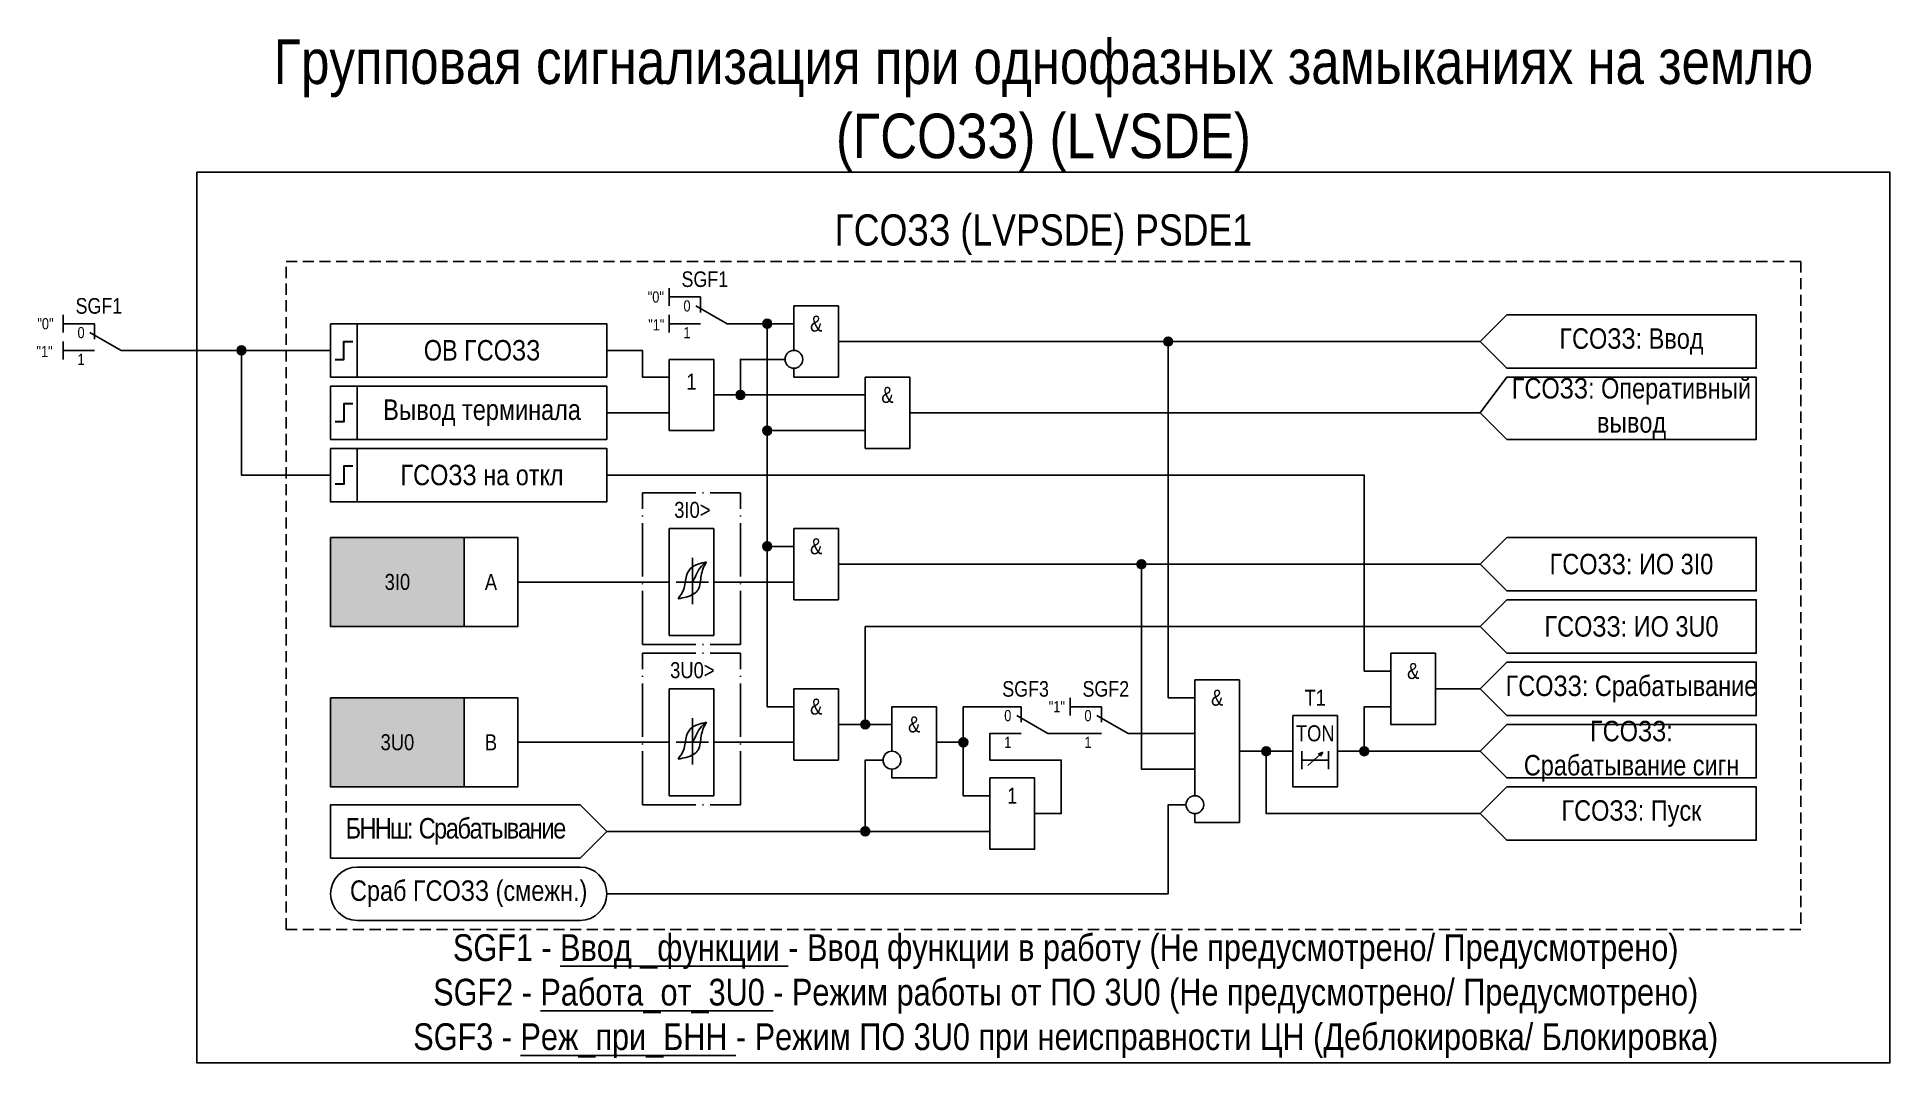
# Model space of a CAD drawing. Header units: millimetres. Extents: x -2185 to 320, y -18 to 149.
# Drawn here: x -1023.9 to -816, y 0 to 115.2 of the extents above; entities that cross this region are included whole.
import ezdxf
from ezdxf.enums import TextEntityAlignment as Align

# ---------------------------------------------------------------- set-up
doc = ezdxf.new("R2010")
doc.units = ezdxf.units.MM
doc.linetypes.add('ACAD_ISO04W100', pattern=[30, 24, -3, 0, -3])
doc.linetypes.add('штриховая2', pattern=[0.375, 0.25, -0.125])
doc.layers.add('TEXT', color=7, linetype='Continuous', lineweight=25)
doc.layers.add('Основная', color=7, linetype='Continuous')
doc.styles.add('1.8_Gost_RD', font='ARIALN.TTF', dxfattribs={"height": 1.8})
doc.styles.add('2.5_Gost_RD', font='ARIALN.TTF', dxfattribs={"height": 2.5})
doc.styles.add('3.5_Gost_RD', font='ARIALN.TTF', dxfattribs={"height": 3.5})
doc.styles.add('Вывод', font='ARIALN.TTF', dxfattribs={"height": 2.5})
doc.styles.add('Компонент', font='ARIALN.TTF', dxfattribs={"height": 3.5})

msp = doc.modelspace()

# ---------------------------------------------------------------- texts
at = {"color": 30, "ltscale": 100, "attachment_point": 5, "style": '3.5_Gost_RD'}
for s, insert, char_height, width in [('{\\C3;Групповая сигнализация при однофазных замыканиях на землю (ГСОЗЗ) (LVSDE)}', (-911, 107.5), 5, 190), ('ГСОЗЗ (LVPSDE) {\\C6;PSDE1}', (-911, 93), 3.5, 170), ('SGF1 - {\\LВвод _функции} - Ввод функции в работу (Не предусмотрено/ Предусмотрено)\\PSGF2 - {\\LРабота_от_3U0} - Режим работы от ПО 3U0 (Не предусмотрено/ Предусмотрено)\\PSGF3 - {\\LРеж_при_БНН} - Режим ПО 3U0 при неисправности ЦН (Деблокировка/ Блокировка)', (-908.5, 7.5), 3, 165)]:
    msp.add_mtext(s, dxfattribs=dict(at, insert=insert, char_height=char_height, width=width))
at = {"ltscale": 100, "insert": (-955.35, 83.5), "char_height": 1.25, "attachment_point": 1, "style": '3.5_Gost_RD'}
msp.add_mtext_dynamic_manual_height_columns('"1"', width=2, gutter_width=17.5, heights=[0], dxfattribs=at)
at = {"ltscale": 100, "attachment_point": 5}
for s, insert, char_height, width, style in [('&', (-936.5, 83), 1.8, 5, '2.5_Gost_RD'), ('ГСОЗЗ: Ввод', (-845, 81), 2.3, 28, '2.5_Gost_RD'), ('1', (-950.5, 76.5), 1.8, 5, '2.5_Gost_RD'), ('ГСОЗЗ: Оперативный вывод', (-845, 73.5), 2.3, 28, '2.5_Gost_RD'), ('&', (-928.5, 75), 1.8, 5, '2.5_Gost_RD'), ('&', (-936.5, 58), 1.8, 5, '2.5_Gost_RD'), ('ГСОЗЗ: ИО 3I0', (-845, 56), 2.3, 28, '2.5_Gost_RD'), ('3I0', (-983.5, 54), 1.8, 15, '1.8_Gost_RD'), ('А', (-973, 54), 1.8, 6, '1.8_Gost_RD'), ('ГСОЗЗ: ИО 3U0', (-845, 49), 2.3, 28, '2.5_Gost_RD'), ('&', (-869.5, 44), 1.8, 5, '2.5_Gost_RD'), ('&', (-891.5, 41), 1.8, 5, '2.5_Gost_RD'), ('T1', (-880.5, 41), 1.8, 5, '2.5_Gost_RD'), ('ГСОЗЗ: Срабатывание', (-845, 42), 2.3, 28, '2.5_Gost_RD'), ('&', (-936.5, 40), 1.8, 5, '2.5_Gost_RD'), ('&', (-925.5, 38), 1.8, 5, '2.5_Gost_RD'), ('TON', (-880.5, 37), 1.8, 5, '2.5_Gost_RD'), ('ГСОЗЗ: Срабатывание сигн', (-845, 35), 2.3, 28, '2.5_Gost_RD'), ('3U0', (-983.5, 36), 1.8, 15, '1.8_Gost_RD'), ('В', (-973, 36), 1.8, 6, '1.8_Gost_RD'), ('1', (-914.5, 30), 1.8, 5, '2.5_Gost_RD'), ('ГСОЗЗ: Пуск', (-845, 28), 2.3, 28, '2.5_Gost_RD')]:
    msp.add_mtext(s, dxfattribs=dict(at, insert=insert, char_height=char_height, width=width, style=style))
at = {"color": 6, "ltscale": 100, "insert": (-1024, 80.5), "char_height": 1.25, "attachment_point": 1, "style": '3.5_Gost_RD'}
msp.add_mtext_dynamic_manual_height_columns('"1"', width=2, gutter_width=17.5, heights=[0], dxfattribs=at)
at = {"color": 7, "ltscale": 100, "char_height": 1.8, "attachment_point": 1, "style": '1.8_Gost_RD'}
for s, insert in [('\\pi3.56371;3I0>', (-956, 63)), ('\\pi3.10634;3U0>', (-956, 45))]:
    msp.add_mtext_dynamic_manual_height_columns(s, width=11, gutter_width=17.5, heights=[0], dxfattribs=dict(at, insert=insert))
at = {"layer": 'TEXT', "color": 0, "ltscale": 100, "char_height": 2.3, "width": 28, "attachment_point": 5, "style": '2.5_Gost_RD'}
for s, insert in [('{\\C256;ОВ ГСОЗЗ}', (-974, 80)), ('{\\C256;Вывод терминала}', (-974, 73)), ('{\\C256;ГСОЗЗ на откл}', (-974, 66))]:
    msp.add_mtext(s, dxfattribs=dict(at, insert=insert))
at = {"layer": 'TEXT', "ltscale": 100, "char_height": 2.3, "attachment_point": 5, "style": '2.5_Gost_RD'}
for s, insert, width in [('{\\T0.9;БННш: Срабатывание}', (-977, 26), 28), ('Сраб ГСОЗЗ (смежн.)', (-975.5, 19), 31)]:
    msp.add_mtext(s, dxfattribs=dict(at, insert=insert, width=width))

# ---------------------------------------------------------------- blocks, each defined once
blk = doc.blocks.new('*U892')
at = {"layer": 'Основная', "linetype": 'ACAD_ISO04W100', "ltscale": 0.25}
for p, q in [((0, 0), (11, 0)), ((0, -17), (0, 0)), ((11, -17), (11, 0)), ((0, -17), (11, -17))]:
    blk.add_line(p, q, dxfattribs=at)
at = {"layer": 'Основная', "style": 'Компонент'}
blk.add_attdef('ОУ', text='', height=3.5, dxfattribs=at).set_placement((11, 0), align=Align.MIDDLE_CENTER)
blk = doc.blocks.new('*U958')
at = {"layer": 'Основная', "ltscale": 0.35}
blk.add_line((6, 6), (6, 2.5), dxfattribs=at)
at = {"layer": 'Основная', "color": 0}
blk.add_line((0, 0), (7, 4), dxfattribs=at)
blk = doc.blocks.new('*U985')
at = {"layer": 'Основная', "color": 0}
for p, q in [((-3, 6), (-9, 6)), ((-3, 0), (-9, 0)), ((9, 0), (3, 0))]:
    blk.add_line(p, q, dxfattribs=at)
at = {"layer": 'Основная', "ltscale": 0.25, "xscale": -1}
blk.add_blockref('*U958', (3, 0), dxfattribs=at)
at = {"layer": 'Основная'}
for tag, height, style, p in [('ОУ', 3.5, 'Компонент', (-2, 10)), ('В1', 2.5, 'Вывод', (-14, 6)), ('В2', 2.5, 'Вывод', (-6, 4)), ('В3', 2.5, 'Вывод', (-6, -2))]:
    blk.add_attdef(tag, text='', height=height, dxfattribs=dict(at, style=style)).set_placement(p, align=Align.MIDDLE_CENTER)
blk = doc.blocks.new('Точка')
at = {"ltscale": 100}
h = blk.add_hatch(color=256, dxfattribs=at)
h.dxf.hatch_style = 1
edge = h.paths.add_edge_path()
edge.add_arc((0, 0), 0.5, 0, 360)
blk.add_circle((0, 0), 0.5, dxfattribs=at)
blk = doc.blocks.new('*U1044')
at = {"layer": 'Основная', "color": 0}
for p, q in [((-3, 6), (-9, 6)), ((-3, 0), (-9, 0)), ((9, 0), (3, 0))]:
    blk.add_line(p, q, dxfattribs=at)
at = {"layer": 'Основная', "ltscale": 0.25, "xscale": -1}
blk.add_blockref('*U958', (3, 0), dxfattribs=at)
at = {"layer": 'Основная'}
for tag, height, style, p in [('ОУ', 3.5, 'Компонент', (-2, 10)), ('В1', 2.5, 'Вывод', (-12.99, 6)), ('В2', 2.5, 'Вывод', (-6, 4)), ('В3', 2.5, 'Вывод', (-6, -2))]:
    blk.add_attdef(tag, text='', height=height, dxfattribs=dict(at, style=style)).set_placement(p, align=Align.MIDDLE_CENTER)
blk = doc.blocks.new('*U1045')
at = {"layer": 'Основная', "color": 0}
for p, q in [((-3, 6), (-9, 6)), ((-3, 0), (-9, 0)), ((9, 0), (3, 0))]:
    blk.add_line(p, q, dxfattribs=at)
at = {"layer": 'Основная', "ltscale": 0.25, "xscale": -1}
blk.add_blockref('*U958', (3, 0), dxfattribs=at)
at = {"layer": 'Основная'}
for tag, height, style, p in [('ОУ', 3.5, 'Компонент', (-2, 10)), ('В1', 2.5, 'Вывод', (-13, 6)), ('В2', 2.5, 'Вывод', (-6, 4)), ('В3', 2.5, 'Вывод', (-6, -2))]:
    blk.add_attdef(tag, text='', height=height, dxfattribs=dict(at, style=style)).set_placement(p, align=Align.MIDDLE_CENTER)

# ---------------------------------------------------------------- hatches: boundary and pattern name
at = {"ltscale": 100, "true_color": 0xf7941d}
h = msp.add_hatch(color=30, dxfattribs=at)
h.dxf.hatch_style = 1
h.paths.add_polyline_path([(-991, 59), (-976, 59), (-976, 49), (-991, 49)])
h = msp.add_hatch(color=30, dxfattribs=at)
h.dxf.hatch_style = 1
h.paths.add_polyline_path([(-991, 41), (-976, 41), (-976, 31), (-991, 31)])

# ---------------------------------------------------------------- linework, layer by layer
at = {"ltscale": 100}
for p, q in [((-953, 87), (-953, 85)), ((-953, 86), (-952, 86)), ((-953, 84), (-953, 82)), ((-953, 83), (-952, 83)), ((-908, 41), (-908, 39)), ((-908, 40), (-907, 40))]:
    msp.add_line(p, q, dxfattribs=at)
at = {"color": 6, "ltscale": 100}
for p, q in [((-1021, 84), (-1021, 82)), ((-1021, 83), (-1020, 83)), ((-1021, 81), (-1021, 79)), ((-1021, 80), (-1020, 80))]:
    msp.add_line(p, q, dxfattribs=at)
for p, q in [((-950.4, 56.72), (-950.4, 51.52)), ((-950.4, 38.72), (-950.4, 33.52))]:
    msp.add_line(p, q)
at = {"color": 7, "ltscale": 100}
for p, q in [((-952.21, 54), (-950.4, 54)), ((-948.58, 54), (-950.4, 54)), ((-952.21, 36), (-950.4, 36)), ((-948.58, 36), (-950.4, 36)), ((-881.33, 33.41), (-879.66, 34.9)), ((-879.66, 34.9), (-880.18, 34.68)), ((-879.66, 34.9), (-879.92, 34.43))]:
    msp.add_line(p, q, dxfattribs=at)
at = {"ltscale": 100}
for points in [[(-1006, 100), (-816, 100), (-816, 0), (-1006, 0)], [(-831, 84), (-831, 78), (-859, 78), (-862, 81), (-859, 84)], [(-991, 83), (-988, 83), (-988, 77), (-991, 77)], [(-988, 83), (-960, 83), (-960, 77), (-988, 77)], [(-953, 79), (-948, 79), (-948, 71), (-953, 71)], [(-931, 77), (-926, 77), (-926, 69), (-931, 69)], [(-831, 77), (-831, 70), (-859, 70), (-862, 73), (-859, 77)], [(-991, 76), (-960, 76), (-960, 70), (-991, 70)], [(-991, 76), (-988, 76), (-988, 70), (-991, 70)], [(-991, 69), (-988, 69), (-988, 63), (-991, 63)], [(-991, 69), (-960, 69), (-960, 63), (-991, 63)], [(-991, 59), (-976, 59), (-976, 49), (-991, 49)], [(-976, 59), (-970, 59), (-970, 49), (-976, 49)], [(-953, 60), (-948, 60), (-948, 48), (-953, 48)], [(-939, 60), (-934, 60), (-934, 52), (-939, 52)], [(-859, 59), (-831, 59), (-831, 53), (-859, 53), (-862, 56)], [(-859, 52), (-831, 52), (-831, 46), (-859, 46), (-862, 49)], [(-872, 46), (-867, 46), (-867, 38), (-872, 38)], [(-859, 45), (-831, 45), (-831, 39), (-859, 39), (-862, 42)], [(-953, 42), (-948, 42), (-948, 30), (-953, 30)], [(-939, 42), (-934, 42), (-934, 34), (-939, 34)], [(-991, 41), (-976, 41), (-976, 31), (-991, 31)], [(-976, 41), (-970, 41), (-970, 31), (-976, 31)], [(-883, 39), (-878, 39), (-878, 31), (-883, 31)], [(-859, 38), (-831, 38), (-831, 32), (-859, 32), (-862, 35)], [(-917, 32), (-912, 32), (-912, 24), (-917, 24)], [(-859, 31), (-831, 31), (-831, 25), (-859, 25), (-862, 28)]]:
    msp.add_lwpolyline(points, close=True, dxfattribs=at)
at = {"linetype": 'штриховая2', "ltscale": 5}
msp.add_lwpolyline([(-996, 90), (-826, 90), (-826, 15), (-996, 15)], close=True, dxfattribs=at)
at = {"ltscale": 100}
for points in [[(-939, 80), (-939, 85), (-934, 85), (-934, 77), (-939, 77), (-939, 78)], [(-946, 83), (-939, 83)], [(-946, 83), (-942, 83), (-942, 71), (-931, 71)], [(-946, 83), (-942, 83), (-942, 40), (-939, 40)], [(-960, 80), (-956, 80), (-956, 77), (-953, 77)], [(-934, 81), (-862, 81)], [(-934, 81), (-897, 81), (-897, 41), (-894, 41)], [(-948, 75), (-945, 75), (-945, 79), (-940, 79)], [(-948, 75), (-931, 75)], [(-948, 75), (-942, 75), (-942, 58), (-939, 58)], [(-960, 73), (-953, 73)], [(-926, 73), (-862, 73)], [(-960, 66), (-875, 66), (-875, 44), (-872, 44)], [(-934, 56), (-900, 56), (-900, 33), (-894, 33)], [(-934, 56), (-862, 56)], [(-970, 54), (-953, 54)], [(-948, 54), (-939, 54)], [(-934, 38), (-931, 38), (-931, 49), (-862, 49)], [(-894, 30), (-894, 43), (-889, 43), (-889, 27), (-894, 27), (-894, 28)], [(-867, 42), (-862, 42)], [(-928, 35), (-928, 40), (-923, 40), (-923, 32), (-928, 32), (-928, 33)], [(-923, 36), (-920, 36), (-920, 40), (-915, 40)], [(-878, 35), (-875, 35), (-875, 40), (-872, 40)], [(-934, 38), (-928, 38)], [(-970, 36), (-953, 36)], [(-948, 36), (-939, 36)], [(-923, 36), (-920, 36), (-920, 30), (-917, 30)], [(-912, 28), (-909, 28), (-909, 34), (-917, 34), (-917, 37), (-915, 37)], [(-910, 37), (-905, 37)], [(-901, 37), (-894, 37)], [(-960, 26), (-931, 26), (-931, 34), (-929, 34)], [(-889, 35), (-883, 35)], [(-889, 35), (-886, 35), (-886, 28), (-862, 28)], [(-882, 35), (-882, 33)], [(-882, 34), (-879, 34)], [(-879, 35), (-879, 33)], [(-878, 35), (-862, 35)], [(-960, 19), (-897, 19), (-897, 29), (-895, 29)], [(-960, 26), (-917, 26)]]:
    msp.add_lwpolyline(points, dxfattribs=at)
at = {"color": 6, "ltscale": 100}
for points in [[(-1014, 80), (-991, 80)], [(-1014, 80), (-1001, 80), (-1001, 66), (-991, 66)]]:
    msp.add_lwpolyline(points, dxfattribs=at)
at = {"lineweight": 30, "ltscale": 100}
for points in [[(-990.5, 79), (-989.5, 79), (-989.5, 81), (-988.5, 81)], [(-988.5, 74), (-989.5, 74), (-989.5, 72), (-990.5, 72)], [(-988.5, 67), (-989.5, 67), (-989.5, 65), (-990.5, 65)]]:
    msp.add_lwpolyline(points, dxfattribs=at)
at = {"ltscale": 100}
msp.add_lwpolyline([(-988, 16), (-963, 16, 1), (-963, 22), (-988, 22, 1)], format="xyb", close=True, dxfattribs=at)
msp.add_circle((-939, 79), 1)
for centre in [(-928, 34), (-894, 29)]:
    msp.add_circle(centre, 1, dxfattribs=at)
for points in [[(-951.2, 53.92), (-951.05, 54.71), (-950.56, 55.54), (-948.8, 56.26)], [(-950.4, 54), (-950, 54.72), (-949.53, 55.6), (-948.8, 56.26)], [(-949.52, 53.92), (-949.4, 54.71), (-949.19, 55.54), (-948.8, 56.26)], [(-951.2, 53.92), (-951.4, 53.13), (-952, 52.12)], [(-949.52, 53.92), (-949.75, 53.13), (-950.24, 52.67), (-952, 52.12)], [(-951.2, 35.92), (-951.05, 36.71), (-950.56, 37.54), (-948.8, 38.26)], [(-950.4, 36), (-950, 36.72), (-949.53, 37.6), (-948.8, 38.26)], [(-949.52, 35.92), (-949.4, 36.71), (-949.19, 37.54), (-948.8, 38.26)], [(-951.2, 35.92), (-951.4, 35.13), (-952, 34.12)], [(-949.52, 35.92), (-949.75, 35.13), (-950.24, 34.67), (-952, 34.12)]]:
    msp.add_spline(points, degree=3)
at = {"layer": 'TEXT', "ltscale": 100}
msp.add_lwpolyline([(-991, 23), (-963, 23), (-960, 26), (-963, 29), (-991, 29), (-963, 29), (-960, 26), (-963, 23), (-991, 23), (-991, 29)], dxfattribs=at)

# ---------------------------------------------------------------- block references
at = {"ltscale": 100}
for p in [(-942, 83), (-897, 81), (-1001, 80), (-945, 75), (-942, 71), (-942, 58), (-900, 56), (-931, 38), (-920, 36), (-886, 35), (-875, 35), (-931, 26)]:
    msp.add_blockref('Точка', p, dxfattribs=at)
at = {"layer": 'Основная', "ltscale": 0.25, "xscale": 0.5, "yscale": 0.5, "zscale": 0.5}
for name, p, values in [('*U1045', (-948, 83), {'ОУ': 'SGF1', 'В1': '"0"', 'В2': '0', 'В3': '1'}), ('*U1044', (-903, 37), {'ОУ': 'SGF2', 'В1': '"1"', 'В2': '0', 'В3': '1'})]:
    msp.add_blockref(name, p, dxfattribs=at).add_auto_attribs(values)
at = {"layer": 'Основная', "color": 6, "ltscale": 0.25, "xscale": 0.5, "yscale": 0.5, "zscale": 0.5}
msp.add_blockref('*U985', (-1016, 80), dxfattribs=at).add_auto_attribs({'ОУ': 'SGF1', 'В1': '"0"', 'В2': '0', 'В3': '1'})
at = {"layer": 'Основная', "ltscale": 0.25}
for p in [(-956, 64), (-956, 46)]:
    msp.add_blockref('*U892', p, dxfattribs=at)
ref = msp.add_blockref('*U985', (-912, 37), dxfattribs=dict(at, xscale=0.5, yscale=0.5, zscale=0.5))
ref.add_attrib('ОУ', 'SGF3', dxfattribs={"height": 1.75, "style": 'Компонент'}).set_placement((-913, 42), align=Align.MIDDLE_CENTER)
ref.add_attrib('В2', '0', dxfattribs={"height": 1.25, "style": 'Вывод'}).set_placement((-915, 39), align=Align.MIDDLE_CENTER)
ref.add_attrib('В3', '1', dxfattribs={"height": 1.25, "style": 'Вывод'}).set_placement((-915, 36), align=Align.MIDDLE_CENTER)

msp.set_redraw_order([(e.dxf.handle, doc.entitydb.next_handle()) for e in msp.query("TEXT MTEXT ATTDEF DIMENSION ARC_DIMENSION")])  # texts and dimensions are drawn at this point

doc.saveas('drawing.dxf')
